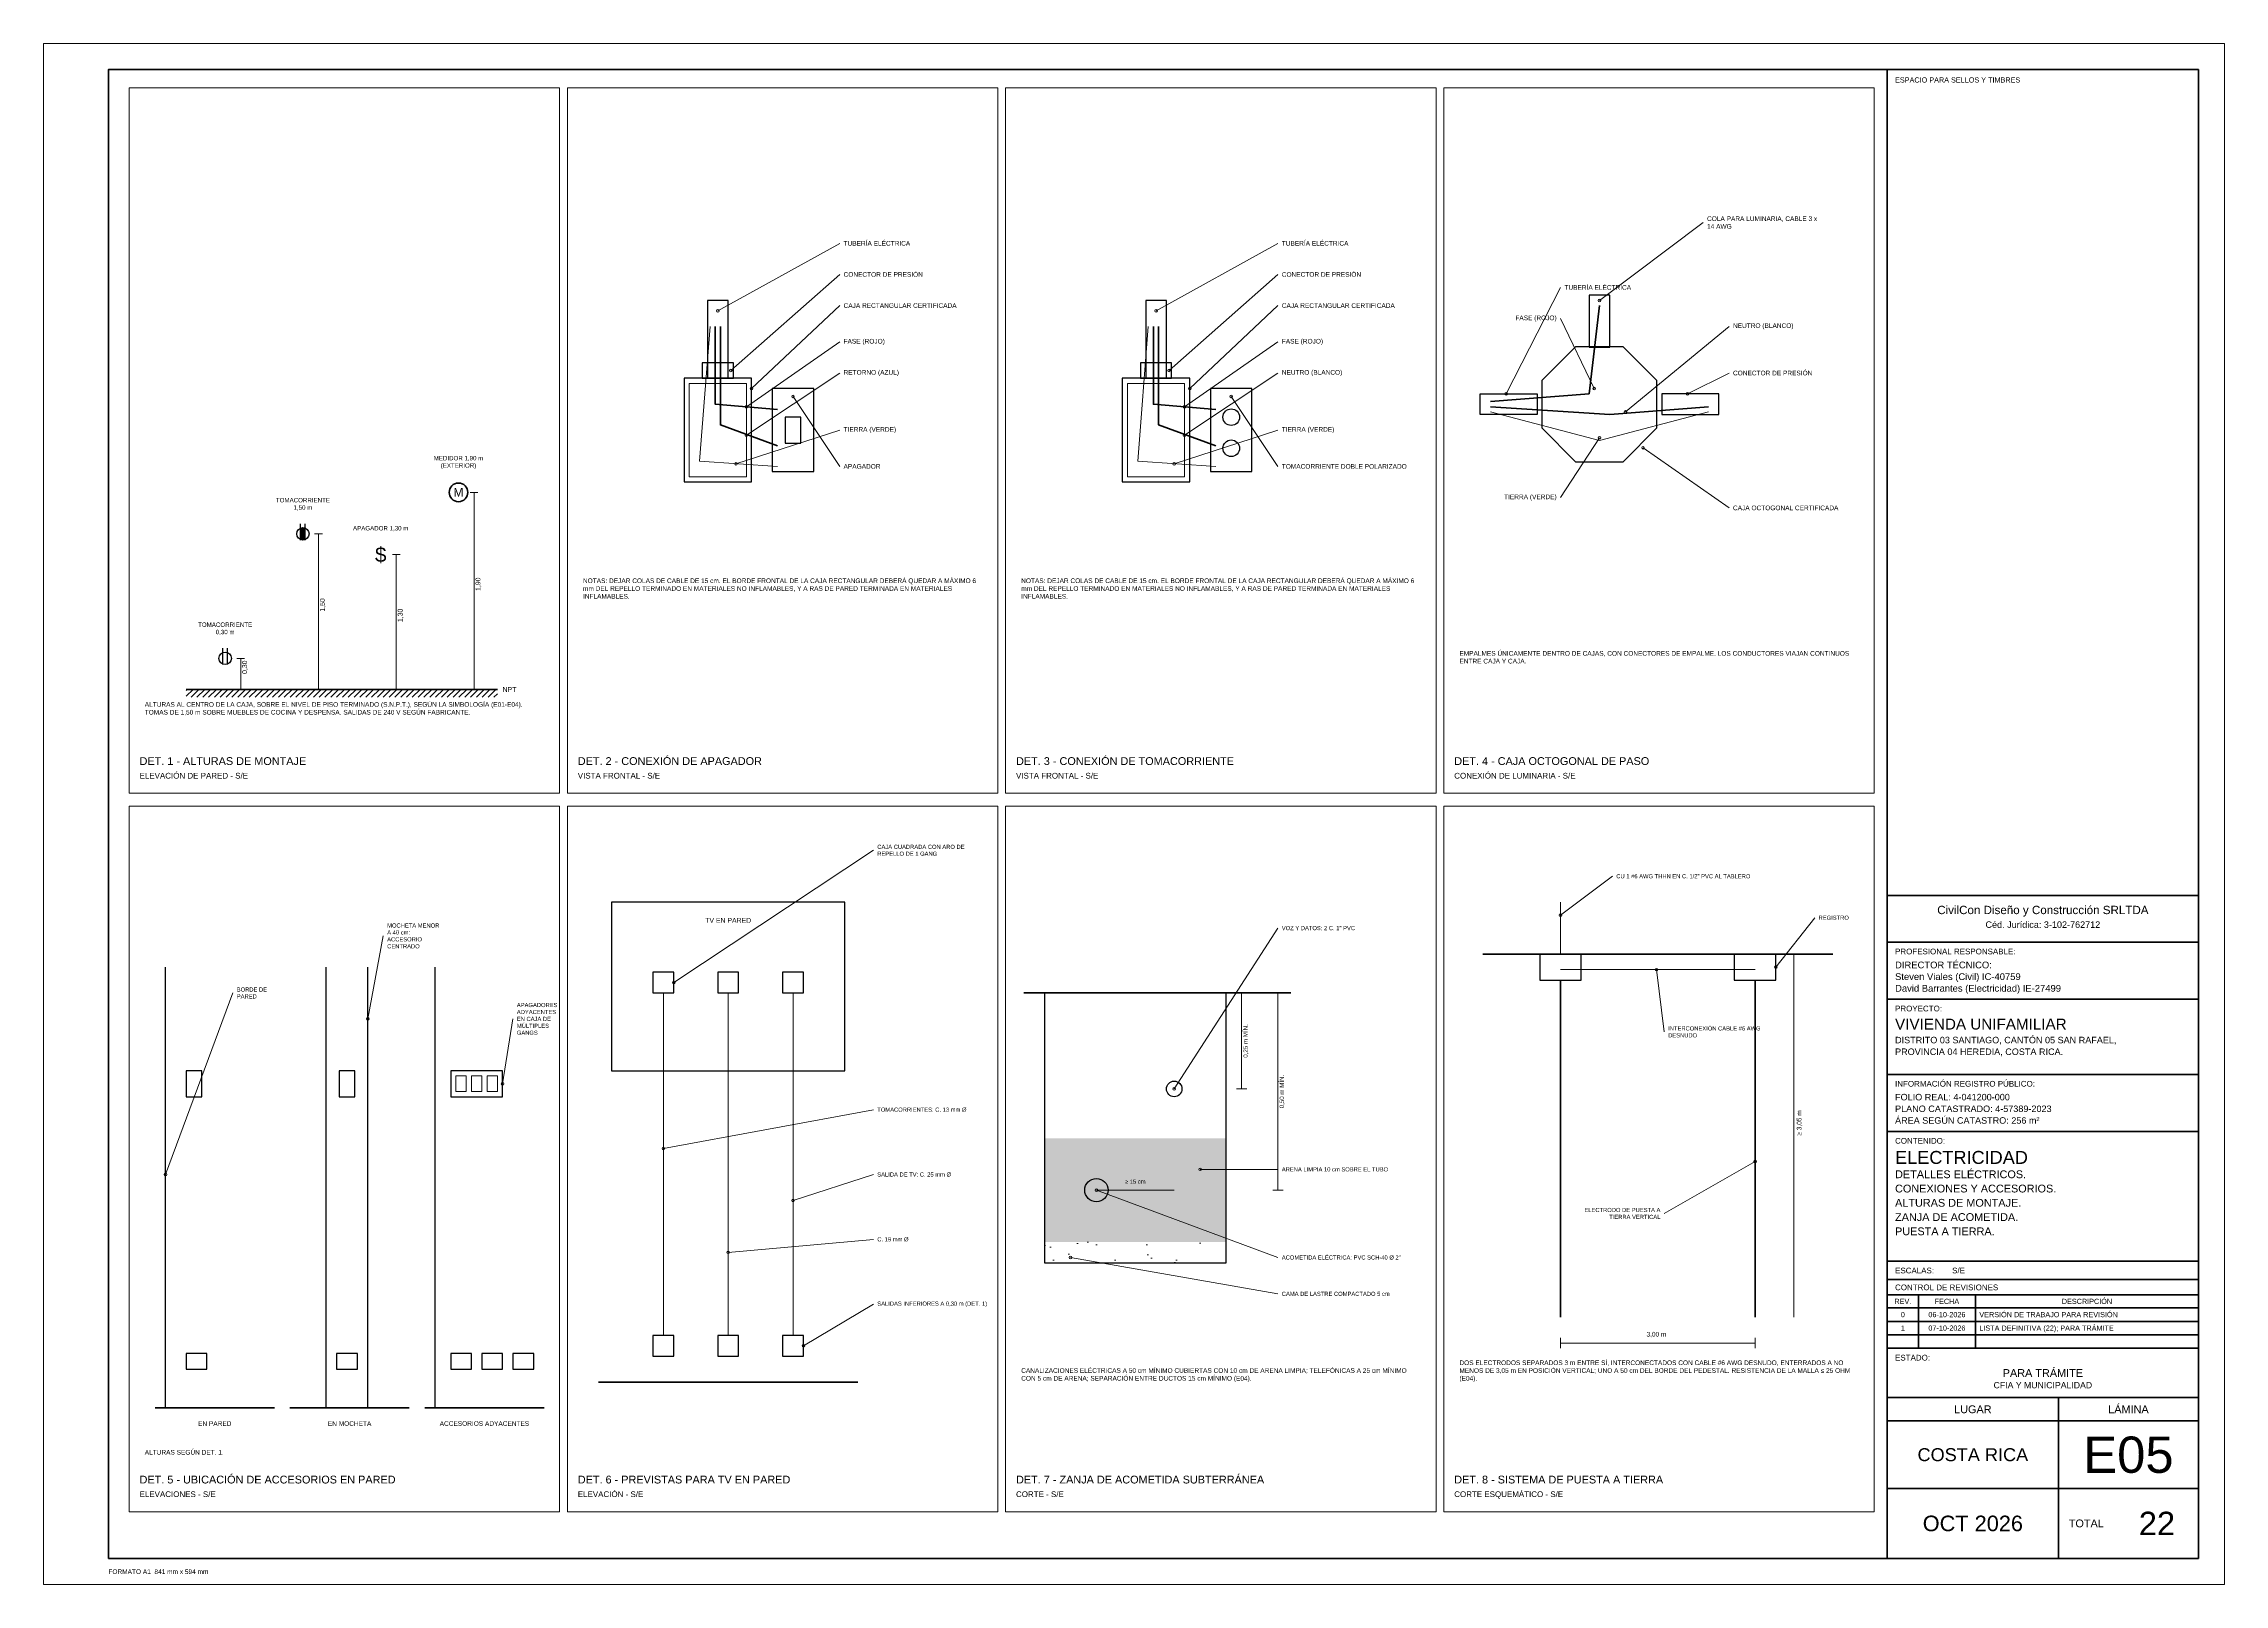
# Paper-space layout 'E05-DETALLES' of a CAD drawing. Header units: metres, sheet in millimetres. Extents: x 0 to 841, y 0 to 594.
import ezdxf
from ezdxf.enums import TextEntityAlignment as Align

# ---------------------------------------------------------------- set-up
doc = ezdxf.new("R2010")
doc.units = ezdxf.units.M
for name, color, linetype, lineweight in [('A-CAJETIN', 7, 'Continuous', 35), ('A-CAJETIN-TXT', 7, 'Continuous', 25), ('A-MARCO', 7, 'Continuous', 70), ('A-TEXTO', 7, 'Continuous', 18), ('A-TITULOS', 7, 'Continuous', 35), ('D-COND', 7, 'Continuous', 35), ('D-FINO', 8, 'Continuous', 13), ('D-LINEAS', 7, 'Continuous', 25), ('D-TRAMA', 8, 'Continuous', 9), ('E-APAG', 7, 'Continuous', 25), ('E-TABLERO', 7, 'Continuous', 35), ('E-TOMA', 7, 'Continuous', 25)]:
    doc.layers.add(name, color=color, linetype=linetype, lineweight=lineweight)
doc.layers.add('A-VIEWPORT', color=8, linetype='Continuous', lineweight=13, plot=False)
doc.styles.add('ARIAL', font='arial.ttf')

# ---------------------------------------------------------------- blocks, each defined once
blk = doc.blocks.new('CAJETIN_A1')
for p, q in [((0, 255.6), (120, 255.6)), ((0, 237.6), (120, 237.6)), ((0, 215.6), (120, 215.6)), ((0, 186.6), (120, 186.6)), ((0, 164.6), (120, 164.6)), ((0, 114.6), (120, 114.6)), ((0, 107.6), (120, 107.6)), ((0, 101.6), (120, 101.6)), ((12, 101.6), (12, 81)), ((34, 101.6), (34, 81)), ((0, 96.6), (120, 96.6)), ((0, 91.4), (120, 91.4)), ((0, 86.2), (120, 86.2)), ((0, 81), (120, 81)), ((0, 62), (120, 62)), ((66, 62), (66, 0)), ((0, 53), (120, 53)), ((0, 27), (120, 27))]:
    blk.add_line(p, q)
blk.add_lwpolyline([(0, 0), (120, 0), (120, 574), (0, 574)], close=True)
at = {"style": 'ARIAL'}
for s, height, p in [('ESPACIO PARA SELLOS Y TIMBRES', 2, (3, 571)), ('PROFESIONAL RESPONSABLE:', 2.2, (3, 235.1)), ('PROYECTO:', 2.2, (3, 213.1)), ('INFORMACIÓN REGISTRO PÚBLICO:', 2.2, (3, 184.1)), ('CONTENIDO:', 2.2, (3, 162.1)), ('ESCALAS:', 2.2, (3, 112.1)), ('CONTROL DE REVISIONES', 2.2, (3, 105.6)), ('ESTADO:', 2.2, (3, 78.5))]:
    blk.add_text(s, height=height, dxfattribs=at).set_placement(p, align=Align.TOP_LEFT)
for s, height, p in [('REV.', 2, (6, 99.1)), ('FECHA', 2, (23, 99.1)), ('DESCRIPCIÓN', 2, (77, 99.1)), ('LUGAR', 3, (33, 57.5)), ('LÁMINA', 3, (93, 57.5))]:
    blk.add_text(s, height=height, dxfattribs=at).set_placement(p, align=Align.MIDDLE_CENTER)
blk.add_text('TOTAL', height=3, dxfattribs=at).set_placement((70, 13.5), align=Align.MIDDLE_LEFT)
for tag, height, p in [('EMPRESA_CED', 2.5, (60, 245.6)), ('EMPRESA', 3.2, (60, 251.6)), ('ESTADO_1', 3, (60, 73)), ('ESTADO_2', 2.4, (60, 68))]:
    blk.add_attdef(tag, text='', height=height, dxfattribs=at).set_placement(p, align=Align.TOP_CENTER)
for tag, height, p in [('PROF_1', 2.6, (3, 230.1)), ('PROF_2', 2.6, (3, 225.6)), ('PROF_3', 2.6, (3, 221.1)), ('PROYECTO', 4.2, (3, 208.1)), ('UBIC_1', 2.5, (3, 201.1)), ('UBIC_2', 2.5, (3, 196.6)), ('UBIC_3', 2.5, (3, 192.1)), ('REG_1', 2.5, (3, 179.1)), ('REG_2', 2.5, (3, 174.6)), ('REG_3', 2.5, (3, 170.1)), ('CONT_TIT', 5, (3, 157.1)), ('CONT_1', 3, (3, 149.6)), ('CONT_2', 3, (3, 144.1)), ('CONT_3', 3, (3, 138.6)), ('CONT_4', 3, (3, 133.1)), ('CONT_5', 3, (3, 127.6)), ('CONT_6', 3, (3, 122.1)), ('ESCALAS', 2.2, (25, 112.1))]:
    blk.add_attdef(tag, text='', height=height, dxfattribs=at).set_placement(p, align=Align.TOP_LEFT)
for tag, height, p in [('REV0_N', 2, (6, 94)), ('REV0_F', 2, (23, 94)), ('REV1_N', 2, (6, 88.8)), ('REV2_N', 2, (6, 83.6)), ('REV1_F', 2, (23, 88.8)), ('REV2_F', 2, (23, 83.6)), ('LUGAR', 5, (33, 40)), ('LAMINA', 14, (93, 40)), ('TOTAL', 9, (104, 13.5)), ('FECHA', 6, (33, 13.5))]:
    blk.add_attdef(tag, text='', height=height, dxfattribs=at).set_placement(p, align=Align.MIDDLE_CENTER)
for tag, p in [('REV0_D', (35.5, 94)), ('REV1_D', (35.5, 88.8)), ('REV2_D', (35.5, 83.6))]:
    blk.add_attdef(tag, text='', height=2, dxfattribs=at).set_placement(p, align=Align.MIDDLE_LEFT)

psp = doc.layouts.new('E05-DETALLES')

# ---------------------------------------------------------------- hatches: boundary and pattern name
at = {"layer": 'D-TRAMA'}
h = psp.add_hatch(dxfattribs=at)
h.set_pattern_fill('ANSI31', scale=0.5)
h.paths.add_polyline_path([(55, 342), (175, 342), (175, 345), (55, 345)])
h = psp.add_hatch(dxfattribs=at)
h.set_pattern_fill('DOTS', scale=0.4)
h.paths.add_polyline_path([(386, 132), (456, 132), (456, 172), (386, 172)])
h = psp.add_hatch(dxfattribs=at)
h.set_pattern_fill('AR-SAND', scale=0.3)
h.paths.add_polyline_path([(386, 124), (456, 124), (456, 132), (386, 132)])
at = {"layer": 'E-TOMA'}
psp.add_hatch(color=7, dxfattribs=at).paths.add_polyline_path([(99.1, 402.75), (100.9, 402.75), (100.9, 407.25), (99.1, 407.25)])

# ---------------------------------------------------------------- linework, layer by layer
at = {"layer": 'A-MARCO'}
psp.add_lwpolyline([(25, 10), (831, 10), (831, 584), (25, 584)], close=True, dxfattribs=at)
at = {"layer": 'A-VIEWPORT'}
psp.add_lwpolyline([(0, 0), (841, 0), (841, 594), (0, 594)], close=True, dxfattribs=at)
at = {"layer": 'D-COND'}
for p, q in [((55, 345), (175, 345)), ((555, 243), (690, 243)), ((378, 228), (481, 228)), ((585, 233), (585, 103)), ((660, 233), (660, 103)), ((214, 78), (314, 78)), ((43, 68), (89, 68)), ((95, 68), (141, 68)), ((147, 68), (193, 68))]:
    psp.add_line(p, q, dxfattribs=at)
for points in [[(558, 456), (596, 459), (600, 493)], [(259, 485), (259, 455), (283, 453)], [(261, 485), (261, 447), (283, 439)], [(428, 485), (428, 455), (452, 453)], [(430, 485), (430, 447), (452, 439)], [(558, 454), (604, 451), (642, 454)]]:
    psp.add_lwpolyline(points, dxfattribs=at)
at = {"layer": 'D-FINO'}
for p, q in [((640, 525), (600, 495)), ((307, 517), (260, 491)), ((476, 517), (429, 491)), ((307, 505), (265, 468)), ((476, 505), (434, 468)), ((585, 500), (564, 459)), ((307, 493), (273, 461)), ((476, 493), (442, 461)), ((585, 488), (598, 461)), ((650, 485), (610, 452)), ((307, 479), (271, 454)), ((476, 479), (440, 454)), ((307, 467), (271, 443)), ((476, 467), (440, 443)), ((650, 467), (634, 459)), ((307, 431), (289, 458)), ((476, 431), (458, 458)), ((307, 445), (267, 432)), ((476, 445), (436, 432)), ((585, 419), (600, 442)), ((650, 415), (616.8, 438.2)), ((164.5, 421), (167.5, 421)), ((166, 345), (166, 421)), ((104.5, 405), (107.5, 405)), ((106, 345), (106, 405)), ((134.5, 397), (137.5, 397)), ((136, 345), (136, 397)), ((74.5, 357), (77.5, 357)), ((76, 345), (76, 357)), ((74.5, 345), (77.5, 345)), ((104.5, 345), (107.5, 345)), ((134.5, 345), (137.5, 345)), ((164.5, 345), (167.5, 345)), ((320, 283), (243, 232)), ((605, 273), (585, 258)), ((585, 243), (585, 263)), ((476, 253), (436, 191)), ((683, 257), (668, 238)), ((131, 250), (125, 218)), ((585, 237), (660, 237)), ((625, 213), (622, 237)), ((675, 243), (675, 103)), ((73, 228), (47, 158)), ((239, 228), (239, 96)), ((264, 228), (264, 96)), ((289, 228), (289, 96)), ((462, 228), (462, 191)), ((476, 228), (476, 152)), ((181, 218), (177, 193)), ((460, 191), (464, 191)), ((320, 183), (239, 168)), ((476, 160), (446, 160)), ((625, 143), (660, 163)), ((320, 158), (289, 148)), ((406, 152), (436, 152)), ((476, 126), (406, 152)), ((474, 152), (478, 152)), ((320, 133), (264, 128)), ((476, 112), (396, 126)), ((320, 108), (293, 92)), ((585, 95), (585, 91)), ((585, 93), (660, 93)), ((660, 95), (660, 91))]:
    psp.add_line(p, q, dxfattribs=at)
for points in [[(33, 305), (199, 305), (199, 577), (33, 577)], [(202, 305), (368, 305), (368, 577), (202, 577)], [(371, 305), (537, 305), (537, 577), (371, 577)], [(540, 305), (706, 305), (706, 577), (540, 577)], [(249, 427), (271, 427), (271, 463), (249, 463)], [(418, 427), (440, 427), (440, 463), (418, 463)], [(33, 28), (199, 28), (199, 300), (33, 300)], [(202, 28), (368, 28), (368, 300), (202, 300)], [(371, 28), (537, 28), (537, 300), (371, 300)], [(540, 28), (706, 28), (706, 300), (540, 300)], [(159, 190), (163, 190), (163, 196), (159, 196)], [(165, 190), (169, 190), (169, 196), (165, 196)], [(171, 190), (175, 190), (175, 196), (171, 196)]]:
    psp.add_lwpolyline(points, close=True, dxfattribs=at)
for points in [[(257, 485), (253, 433), (283, 431)], [(426, 485), (422, 433), (452, 431)], [(558, 452), (600, 441), (642, 452)]]:
    psp.add_lwpolyline(points, dxfattribs=at)
for centre in [(260, 491), (429, 491), (600, 495), (265, 468), (434, 468), (271, 454), (273, 461), (289, 458), (440, 454), (442, 461), (458, 458), (564, 459), (598, 461), (634, 459), (610, 452), (271, 443), (440, 443), (600, 442), (616.8, 438.2), (267, 432), (436, 432), (585, 258), (622, 237), (668, 238), (243, 232), (125, 218), (177, 193), (436, 191), (239, 168), (446, 160), (660, 163), (47, 158), (406, 152), (289, 148), (264, 128), (396, 126), (293, 92)]:
    psp.add_circle(centre, 0.5, dxfattribs=at)
at = {"layer": 'D-LINEAS'}
for p, q in [((47, 68), (47, 238)), ((109, 68), (109, 238)), ((125, 68), (125, 238)), ((151, 68), (151, 238))]:
    psp.add_line(p, q, dxfattribs=at)
for points in [[(596, 477), (604, 477), (604, 497), (596, 497)], [(256, 465), (264, 465), (264, 495), (256, 495)], [(425, 465), (433, 465), (433, 495), (425, 495)], [(254, 465), (266, 465), (266, 471), (254, 471)], [(423, 465), (435, 465), (435, 471), (423, 471)], [(622.17, 464.18), (609.18, 477.17), (590.82, 477.17), (577.83, 464.18), (577.83, 445.82), (590.82, 432.83), (609.18, 432.83), (622.17, 445.82)], [(247, 425), (273, 425), (273, 465), (247, 465)], [(416, 425), (442, 425), (442, 465), (416, 465)], [(281, 429), (297, 429), (297, 461), (281, 461)], [(450, 429), (466, 429), (466, 461), (450, 461)], [(576, 451), (554, 451), (554, 459), (576, 459)], [(624, 451), (646, 451), (646, 459), (624, 459)], [(286, 440), (292, 440), (292, 450), (286, 450)], [(219, 198), (309, 198), (309, 263), (219, 263)], [(235, 228), (243, 228), (243, 236), (235, 236)], [(260, 228), (268, 228), (268, 236), (260, 236)], [(285, 228), (293, 228), (293, 236), (285, 236)], [(577, 233), (593, 233), (593, 243), (577, 243)], [(652, 233), (668, 233), (668, 243), (652, 243)], [(55, 188), (61, 188), (61, 198), (55, 198)], [(114, 188), (120, 188), (120, 198), (114, 198)], [(157, 188), (177, 188), (177, 198), (157, 198)], [(235, 88), (243, 88), (243, 96), (235, 96)], [(260, 88), (268, 88), (268, 96), (260, 96)], [(285, 88), (293, 88), (293, 96), (285, 96)], [(55, 83), (63, 83), (63, 89), (55, 89)], [(113, 83), (121, 83), (121, 89), (113, 89)], [(157, 83), (165, 83), (165, 89), (157, 89)], [(169, 83), (177, 83), (177, 89), (169, 89)], [(181, 83), (189, 83), (189, 89), (181, 89)]]:
    psp.add_lwpolyline(points, close=True, dxfattribs=at)
psp.add_lwpolyline([(386, 228), (386, 124), (456, 124), (456, 228)], dxfattribs=at)
for centre, radius in [((458, 450), 3.2), ((458, 438), 3.2), ((436, 191), 3), ((406, 152), 4.5)]:
    psp.add_circle(centre, radius, dxfattribs=at)
at = {"layer": 'E-TABLERO'}
psp.add_circle((160, 421), 3.6, dxfattribs=at)
at = {"layer": 'E-TOMA'}
for p, q in [((99.1, 402.6), (99.1, 408.9)), ((100.9, 402.6), (100.9, 408.9)), ((69.1, 354.6), (69.1, 360.9)), ((70.9, 354.6), (70.9, 360.9))]:
    psp.add_line(p, q, dxfattribs=at)
for centre in [(100, 405), (70, 357)]:
    psp.add_circle(centre, 2.4, dxfattribs=at)

# ---------------------------------------------------------------- block references
at = {"layer": 'A-CAJETIN'}
ref = psp.add_blockref('CAJETIN_A1', (711, 10), dxfattribs=at)
ref.add_attrib('EMPRESA', 'CivilCon Diseño y Construcción SRLTDA', dxfattribs={"layer": 'A-CAJETIN-TXT', "height": 3.2, "style": 'ARIAL'}).set_placement((771, 261.6), align=Align.TOP_CENTER)
ref.add_attrib('EMPRESA_CED', 'Céd. Jurídica: 3-102-762712', dxfattribs={"layer": 'A-CAJETIN-TXT', "height": 2.5, "style": 'ARIAL'}).set_placement((771, 255.6), align=Align.TOP_CENTER)
ref.add_attrib('PROF_1', 'DIRECTOR TÉCNICO:', dxfattribs={"layer": 'A-CAJETIN-TXT', "height": 2.6, "style": 'ARIAL'}).set_placement((714, 240.1), align=Align.TOP_LEFT)
ref.add_attrib('PROF_2', 'Steven Viales (Civil) IC-40759', dxfattribs={"layer": 'A-CAJETIN-TXT', "height": 2.6, "style": 'ARIAL'}).set_placement((714, 235.6), align=Align.TOP_LEFT)
ref.add_attrib('PROF_3', 'David Barrantes (Electricidad) IE-27499', dxfattribs={"layer": 'A-CAJETIN-TXT', "height": 2.6, "style": 'ARIAL'}).set_placement((714, 231.1), align=Align.TOP_LEFT)
ref.add_attrib('PROYECTO', 'VIVIENDA UNIFAMILIAR', dxfattribs={"layer": 'A-CAJETIN-TXT', "height": 4.2, "style": 'ARIAL'}).set_placement((714, 218.1), align=Align.TOP_LEFT)
ref.add_attrib('UBIC_1', 'DISTRITO 03 SANTIAGO, CANTÓN 05 SAN RAFAEL,', dxfattribs={"layer": 'A-CAJETIN-TXT', "height": 2.5, "style": 'ARIAL'}).set_placement((714, 211.1), align=Align.TOP_LEFT)
ref.add_attrib('UBIC_2', 'PROVINCIA 04 HEREDIA, COSTA RICA.', dxfattribs={"layer": 'A-CAJETIN-TXT', "height": 2.5, "style": 'ARIAL'}).set_placement((714, 206.6), align=Align.TOP_LEFT)
ref.add_attrib('REG_1', 'FOLIO REAL: 4-041200-000', dxfattribs={"layer": 'A-CAJETIN-TXT', "height": 2.5, "style": 'ARIAL'}).set_placement((714, 189.1), align=Align.TOP_LEFT)
ref.add_attrib('REG_2', 'PLANO CATASTRADO: 4-57389-2023', dxfattribs={"layer": 'A-CAJETIN-TXT', "height": 2.5, "style": 'ARIAL'}).set_placement((714, 184.6), align=Align.TOP_LEFT)
ref.add_attrib('REG_3', 'ÁREA SEGÚN CATASTRO: 256 m²', dxfattribs={"layer": 'A-CAJETIN-TXT', "height": 2.5, "style": 'ARIAL'}).set_placement((714, 180.1), align=Align.TOP_LEFT)
ref.add_attrib('CONT_TIT', 'ELECTRICIDAD', dxfattribs={"layer": 'A-CAJETIN-TXT', "height": 5, "style": 'ARIAL'}).set_placement((714, 167.1), align=Align.TOP_LEFT)
ref.add_attrib('CONT_1', 'DETALLES ELÉCTRICOS.', dxfattribs={"layer": 'A-CAJETIN-TXT', "height": 3, "style": 'ARIAL'}).set_placement((714, 159.6), align=Align.TOP_LEFT)
ref.add_attrib('CONT_2', 'CONEXIONES Y ACCESORIOS.', dxfattribs={"layer": 'A-CAJETIN-TXT', "height": 3, "style": 'ARIAL'}).set_placement((714, 154.1), align=Align.TOP_LEFT)
ref.add_attrib('CONT_3', 'ALTURAS DE MONTAJE.', dxfattribs={"layer": 'A-CAJETIN-TXT', "height": 3, "style": 'ARIAL'}).set_placement((714, 148.6), align=Align.TOP_LEFT)
ref.add_attrib('CONT_4', 'ZANJA DE ACOMETIDA.', dxfattribs={"layer": 'A-CAJETIN-TXT', "height": 3, "style": 'ARIAL'}).set_placement((714, 143.1), align=Align.TOP_LEFT)
ref.add_attrib('CONT_5', 'PUESTA A TIERRA.', dxfattribs={"layer": 'A-CAJETIN-TXT', "height": 3, "style": 'ARIAL'}).set_placement((714, 137.6), align=Align.TOP_LEFT)
ref.add_attrib('ESCALAS', 'S/E', dxfattribs={"layer": 'A-CAJETIN-TXT', "height": 2.2, "style": 'ARIAL'}).set_placement((736, 122.1), align=Align.TOP_LEFT)
ref.add_attrib('REV0_N', '0', dxfattribs={"layer": 'A-CAJETIN-TXT', "height": 2, "style": 'ARIAL'}).set_placement((717, 104), align=Align.MIDDLE_CENTER)
ref.add_attrib('REV0_F', '06-10-2026', dxfattribs={"layer": 'A-CAJETIN-TXT', "height": 2, "style": 'ARIAL'}).set_placement((734, 104), align=Align.MIDDLE_CENTER)
ref.add_attrib('REV0_D', 'VERSIÓN DE TRABAJO PARA REVISIÓN', dxfattribs={"layer": 'A-CAJETIN-TXT', "height": 2, "style": 'ARIAL'}).set_placement((746.5, 104), align=Align.MIDDLE_LEFT)
ref.add_attrib('REV1_N', '1', dxfattribs={"layer": 'A-CAJETIN-TXT', "height": 2, "style": 'ARIAL'}).set_placement((717, 98.8), align=Align.MIDDLE_CENTER)
ref.add_attrib('REV1_F', '07-10-2026', dxfattribs={"layer": 'A-CAJETIN-TXT', "height": 2, "style": 'ARIAL'}).set_placement((734, 98.8), align=Align.MIDDLE_CENTER)
ref.add_attrib('REV1_D', 'LISTA DEFINITIVA (22); PARA TRÁMITE', dxfattribs={"layer": 'A-CAJETIN-TXT', "height": 2, "style": 'ARIAL'}).set_placement((746.5, 98.8), align=Align.MIDDLE_LEFT)
ref.add_attrib('ESTADO_1', 'PARA TRÁMITE', dxfattribs={"layer": 'A-CAJETIN-TXT', "height": 3, "style": 'ARIAL'}).set_placement((771, 83), align=Align.TOP_CENTER)
ref.add_attrib('ESTADO_2', 'CFIA Y MUNICIPALIDAD', dxfattribs={"layer": 'A-CAJETIN-TXT', "height": 2.4, "style": 'ARIAL'}).set_placement((771, 78), align=Align.TOP_CENTER)
ref.add_attrib('LUGAR', 'COSTA RICA', dxfattribs={"layer": 'A-CAJETIN-TXT', "height": 5, "style": 'ARIAL'}).set_placement((744, 50), align=Align.MIDDLE_CENTER)
ref.add_attrib('LAMINA', 'E05', dxfattribs={"layer": 'A-CAJETIN-TXT', "height": 14, "style": 'ARIAL'}).set_placement((804, 50), align=Align.MIDDLE_CENTER)
ref.add_attrib('FECHA', 'OCT 2026', dxfattribs={"layer": 'A-CAJETIN-TXT', "height": 6, "style": 'ARIAL'}).set_placement((744, 23.5), align=Align.MIDDLE_CENTER)
ref.add_attrib('TOTAL', '22', dxfattribs={"layer": 'A-CAJETIN-TXT', "height": 9, "style": 'ARIAL'}).set_placement((815, 23.5), align=Align.MIDDLE_CENTER)

# ---------------------------------------------------------------- texts
at = {"layer": 'A-TEXTO', "style": 'ARIAL'}
for s, height, p in [('1,90', 1.9, (167.5, 383)), ('1,50', 1.9, (107.5, 375)), ('1,30', 1.9, (137.5, 371)), ('0,30', 1.9, (77.5, 351)), ('≥ 3,05 m', 1.8, (677, 173))]:
    psp.add_text(s, height=height, rotation=90, dxfattribs=at).set_placement(p, align=Align.MIDDLE_LEFT)
psp.add_text('NPT', height=1.9, dxfattribs=at).set_placement((177, 345), align=Align.MIDDLE_LEFT)
for s, p in [('ELEVACIÓN DE PARED - S/E', (37, 310)), ('VISTA FRONTAL - S/E', (206, 310)), ('VISTA FRONTAL - S/E', (375, 310)), ('CONEXIÓN DE LUMINARIA - S/E', (544, 310)), ('ELEVACIONES - S/E', (37, 33)), ('ELEVACIÓN - S/E', (206, 33)), ('CORTE - S/E', (375, 33)), ('CORTE ESQUEMÁTICO - S/E', (544, 33))]:
    psp.add_text(s, height=2.2, dxfattribs=at).set_placement(p, align=Align.BOTTOM_LEFT)
for s, height, p in [('TV EN PARED', 1.9, (264, 256)), ('EN PARED', 1.8, (66, 62)), ('EN MOCHETA', 1.8, (118, 62)), ('ACCESORIOS ADYACENTES', 1.8, (170, 62))]:
    psp.add_text(s, height=height, dxfattribs=at).set_placement(p, align=Align.MIDDLE_CENTER)
for s, p in [('0,25 m MÍN.', (463.5, 209.5)), ('0,50 m MÍN.', (477.5, 190))]:
    psp.add_text(s, height=1.7, rotation=90, dxfattribs=at).set_placement(p, align=Align.MIDDLE_CENTER)
for s, height, p in [('≥ 15 cm', 1.6, (421, 154)), ('3,00 m', 1.8, (622, 95))]:
    psp.add_text(s, height=height, dxfattribs=at).set_placement(p, align=Align.BOTTOM_CENTER)
psp.add_text('FORMATO A1  841 mm x 594 mm', height=1.8, dxfattribs=at).set_placement((25, 4))
for s, insert, char_height, width, attachment_point in [('COLA PARA LUMINARIA, CABLE 3 x 14 AWG', (641.5, 525), 1.8, 44, 4), ('TUBERÍA ELÉCTRICA', (308.5, 517), 1.8, 48, 4), ('TUBERÍA ELÉCTRICA', (477.5, 517), 1.8, 48, 4), ('CONECTOR DE PRESIÓN', (308.5, 505), 1.8, 48, 4), ('CONECTOR DE PRESIÓN', (477.5, 505), 1.8, 48, 4), ('TUBERÍA ELÉCTRICA', (586.5, 500), 1.8, 30, 4), ('CAJA RECTANGULAR CERTIFICADA', (308.5, 493), 1.8, 48, 4), ('CAJA RECTANGULAR CERTIFICADA', (477.5, 493), 1.8, 48, 4), ('FASE (ROJO)', (583.5, 488), 1.8, 30, 6), ('FASE (ROJO)', (308.5, 479), 1.8, 48, 4), ('FASE (ROJO)', (477.5, 479), 1.8, 48, 4), ('NEUTRO (BLANCO)', (651.5, 485), 1.8, 40, 4), ('RETORNO (AZUL)', (308.5, 467), 1.8, 48, 4), ('NEUTRO (BLANCO)', (477.5, 467), 1.8, 48, 4), ('CONECTOR DE PRESIÓN', (651.5, 467), 1.8, 40, 4), ('TIERRA (VERDE)', (308.5, 445), 1.8, 48, 4), ('TIERRA (VERDE)', (477.5, 445), 1.8, 48, 4), ('MEDIDOR 1,90 m (EXTERIOR)', (160, 430), 1.7, 26, 8), ('APAGADOR', (308.5, 431), 1.8, 48, 4), ('TOMACORRIENTE DOBLE POLARIZADO', (477.5, 431), 1.8, 48, 4), ('TOMACORRIENTE 1,50 m', (100, 414), 1.7, 26, 8), ('TIERRA (VERDE)', (583.5, 419), 1.8, 30, 6), ('CAJA OCTOGONAL CERTIFICADA', (651.5, 415), 1.8, 40, 4), ('APAGADOR 1,30 m', (130, 406), 1.7, 26, 8), ('NOTAS: DEJAR COLAS DE CABLE DE 15 cm. EL BORDE FRONTAL DE LA CAJA RECTANGULAR DEBERÁ QUEDAR A MÁXIMO 6 mm DEL REPELLO TERMINADO EN MATERIALES NO INFLAMABLES, Y A RAS DE PARED TERMINADA EN MATERIALES INFLAMABLES.', (208, 380), 1.8, 154, 7), ('NOTAS: DEJAR COLAS DE CABLE DE 15 cm. EL BORDE FRONTAL DE LA CAJA RECTANGULAR DEBERÁ QUEDAR A MÁXIMO 6 mm DEL REPELLO TERMINADO EN MATERIALES NO INFLAMABLES, Y A RAS DE PARED TERMINADA EN MATERIALES INFLAMABLES.', (377, 380), 1.8, 154, 7), ('TOMACORRIENTE 0,30 m', (70, 366), 1.7, 26, 8), ('EMPALMES ÚNICAMENTE DENTRO DE CAJAS, CON CONECTORES DE EMPALME. LOS CONDUCTORES VIAJAN CONTINUOS ENTRE CAJA Y CAJA.', (546, 355), 1.8, 154, 7), ('ALTURAS AL CENTRO DE LA CAJA, SOBRE EL NIVEL DE PISO TERMINADO (S.N.P.T.), SEGÚN LA SIMBOLOGÍA (E01-E04). TOMAS DE 1,50 m SOBRE MUEBLES DE COCINA Y DESPENSA. SALIDAS DE 240 V SEGÚN FABRICANTE.', (39, 335), 1.8, 154, 7), ('CAJA CUADRADA CON ARO DE REPELLO DE 1 GANG', (321.5, 283), 1.6, 40, 4), ('CU 1 #6 AWG THHN EN C. 1/2" PVC AL TABLERO', (606.5, 273), 1.6, 50, 4), ('MOCHETA MENOR A 40 cm: ACCESORIO CENTRADO', (132.5, 250), 1.6, 22, 4), ('VOZ Y DATOS: 2 C. 1" PVC', (477.5, 253), 1.6, 52, 4), ('REGISTRO', (684.5, 257), 1.6, 20, 4), ('BORDE DE PARED', (74.5, 228), 1.6, 18, 4), ('APAGADORES ADYACENTES EN CAJA DE MÚLTIPLES GANGS', (182.5, 218), 1.6, 16, 4), ('INTERCONEXIÓN CABLE #6 AWG DESNUDO', (626.5, 213), 1.6, 40, 4), ('TOMACORRIENTES: C. 13 mm Ø', (321.5, 183), 1.6, 40, 4), ('ARENA LIMPIA 10 cm SOBRE EL TUBO', (477.5, 160), 1.6, 52, 4), ('SALIDA DE TV: C. 25 mm Ø', (321.5, 158), 1.6, 40, 4), ('ELECTRODO DE PUESTA A TIERRA VERTICAL', (623.5, 143), 1.6, 30, 6), ('C. 19 mm Ø', (321.5, 133), 1.6, 40, 4), ('ACOMETIDA ELÉCTRICA: PVC SCH-40 Ø 2"', (477.5, 126), 1.6, 52, 4), ('CAMA DE LASTRE COMPACTADO 5 cm', (477.5, 112), 1.6, 52, 4), ('SALIDAS INFERIORES A 0,30 m (DET. 1)', (321.5, 108), 1.6, 40, 4), ('DOS ELECTRODOS SEPARADOS 3 m ENTRE SÍ, INTERCONECTADOS CON CABLE #6 AWG DESNUDO, ENTERRADOS A NO MENOS DE 3,05 m EN POSICIÓN VERTICAL; UNO A 50 cm DEL BORDE DEL PEDESTAL. RESISTENCIA DE LA MALLA ≤ 25 OHM (E04).', (546, 78), 1.8, 154, 7), ('CANALIZACIONES ELÉCTRICAS A 50 cm MÍNIMO CUBIERTAS CON 10 cm DE ARENA LIMPIA; TELEFÓNICAS A 25 cm MÍNIMO CON 5 cm DE ARENA; SEPARACIÓN ENTRE DUCTOS 15 cm MÍNIMO (E04).', (377, 78), 1.8, 154, 7), ('ALTURAS SEGÚN DET. 1.', (39, 50), 1.8, 154, 7)]:
    psp.add_mtext(s, dxfattribs=dict(at, insert=insert, char_height=char_height, width=width, attachment_point=attachment_point))
at = {"layer": 'A-TITULOS', "style": 'ARIAL'}
for s, p in [('DET. 2 - CONEXIÓN DE APAGADOR', (206, 315)), ('DET. 3 - CONEXIÓN DE TOMACORRIENTE', (375, 315)), ('DET. 1 - ALTURAS DE MONTAJE', (37, 315)), ('DET. 4 - CAJA OCTOGONAL DE PASO', (544, 315)), ('DET. 5 - UBICACIÓN DE ACCESORIOS EN PARED', (37, 38)), ('DET. 7 - ZANJA DE ACOMETIDA SUBTERRÁNEA', (375, 38)), ('DET. 6 - PREVISTAS PARA TV EN PARED', (206, 38)), ('DET. 8 - SISTEMA DE PUESTA A TIERRA', (544, 38))]:
    psp.add_text(s, height=3, dxfattribs=at).set_placement(p, align=Align.BOTTOM_LEFT)
at = {"layer": 'E-APAG', "style": 'ARIAL'}
psp.add_text('$', height=5.7, dxfattribs=at).set_placement((130, 397), align=Align.MIDDLE_CENTER)
at = {"layer": 'E-TABLERO', "style": 'ARIAL'}
psp.add_text('M', height=3.3, dxfattribs=at).set_placement((160, 421), align=Align.MIDDLE_CENTER)

doc.saveas('drawing.dxf')
